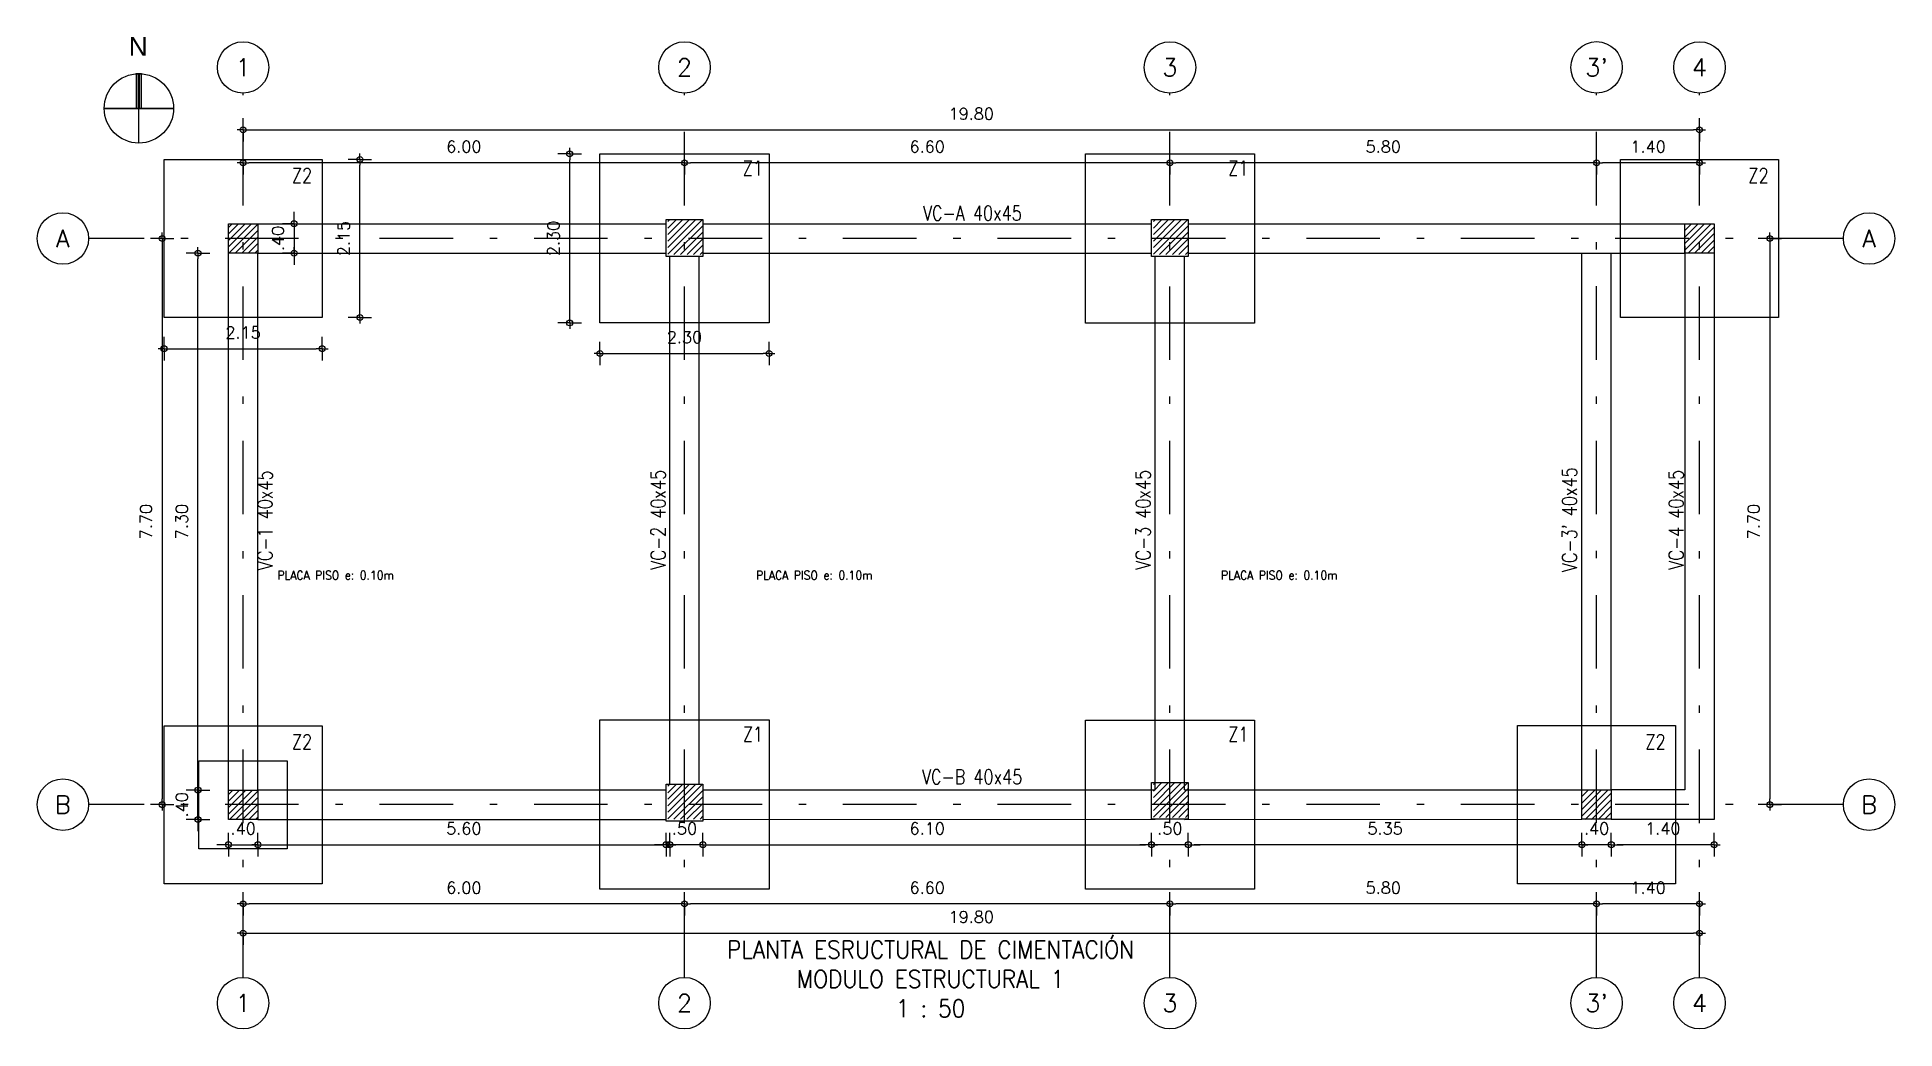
# Model space of a CAD drawing. Header units: feet. Extents: x -398 to 164, y -304 to 319.
# Drawn here: x -13.47 to 11.78, y -94.67 to -81.18 of the extents above; entities that cross this region are included whole.
import ezdxf
from ezdxf.enums import TextEntityAlignment as Align

# ---------------------------------------------------------------- set-up
doc = ezdxf.new("R2010")
doc.units = ezdxf.units.FT
doc.header["$MEASUREMENT"] = 0
doc.linetypes.add('TRAZO_Y_PUNTOX2', pattern=[2, 1, -0.5, 0, -0.5])
doc.layers.get('DEFPOINTS').update_dxf_attribs({"lineweight": 0})
for name, color, linetype in [('A-EJES', 8, 'TRAZO_Y_PUNTOX2'), ('COL-VIS', 1, 'Continuous'), ('DIM', 7, 'Continuous'), ('HATCH-COL', 9, 'Continuous'), ('PROV', 4, 'Continuous'), ('TEXTO', 7, 'Continuous'), ('TX1', 60, 'Continuous'), ('VIGAS', 3, 'Continuous')]:
    doc.layers.add(name, color=color, linetype=linetype)
for name, color, linetype, lineweight in [('A_MURO', 7, 'Continuous', 40), ('A_TEXT', 154, 'Continuous', 0), ('A_TEXT-SIMB', 195, 'Continuous', 20), ('TX', 60, 'Continuous', 0)]:
    doc.layers.add(name, color=color, linetype=linetype, lineweight=lineweight)
doc.styles.add('ARIAL', font='arial.ttf')
doc.styles.add('D100N', font='romans.shx', dxfattribs={"height": 0.16})
doc.styles.add('D200N', font='romans.shx', dxfattribs={"width": 0.9, "height": 0.32})
doc.styles.add('ROMANS', font='romans.shx', dxfattribs={"width": 0.9})
doc.styles.add('SETEYCO', font='ROMANS.shx', dxfattribs={"width": 0.9, "height": 0.24})
doc.dimstyles.new('D100', dxfattribs={"dimtxt": 0.15, "dimasz": 0.08, "dimexe": 0, "dimexo": 0, "dimgap": 0.14, "dimtad": 1, "dimzin": 4, "dimdsep": 46, "dimtxsty": 'D100N', "dimblk1": 'DIMBLK', "dimblk2": 'DIMBLK', "dimsah": 1, "dimcen": 0.09, "dimse1": 1, "dimse2": 1, "dimclrd": 9, "dimclre": 256, "dimclrt": 256, "dimadec": 0, "dimazin": 0, "dimtfac": 6, "dimtix": 1, "dimtmove": 2, "dimatfit": 3, "dimfxl": 1, "dimtvp": 0.466667, "dimtolj": 1, "dimtzin": 4, "dimarcsym": 0})

msp = doc.modelspace()

# ---------------------------------------------------------------- texts
at = {"layer": 'TEXTO', "char_height": 0.12, "attachment_point": 1, "style": 'D200N'}
for insert in [(-8.9252, -88.4438), (-2.4183, -88.4438), (3.9033, -88.4438)]:
    msp.add_mtext('\\pxi-10.692;PLACA PISO e: 0.10m', dxfattribs=dict(at, insert=insert))
at = {"layer": 'TX', "insert": (-1.3272, -93.9957), "char_height": 0.24, "attachment_point": 5, "style": 'SETEYCO'}
msp.add_mtext('PLANTA ESRUCTURAL DE CIMENTACIÓN\\PMODULO ESTRUCTURAL 1\\P1 : 50', dxfattribs=at)
at = {"layer": 'TX1', "style": 'ROMANS', "width": 0.8}
for s, p in [('Z2', (-9.8722, -83.1658)), ('Z1', (-3.7436, -83.0652)), ('Z1', (2.8561, -83.0664)), ('Z2', (9.9279, -83.1658)), ('VC-A 40x45', (-0.7592, -83.6777)), ('Z1', (-3.7423, -90.7652)), ('Z1', (2.8561, -90.7673)), ('Z2', (-9.8722, -90.8699)), ('Z2', (8.5281, -90.8679)), ('VC-B 40x45', (-0.7626, -91.3459))]:
    msp.add_text(s, height=0.2, dxfattribs=at).set_placement(p, align=Align.CENTER)
for s, p in [('VC-1 40x45', (-10.2762, -87.7567)), ('VC-2 40x45', (-4.9314, -87.7484)), ('VC-3 40x45', (1.6612, -87.7484)), ("VC-3' 40x45", (7.4586, -87.7484)), ('VC-4 40x45', (8.9072, -87.7484))]:
    msp.add_text(s, height=0.2, rotation=90, dxfattribs=at).set_placement(p, align=Align.CENTER)

# ---------------------------------------------------------------- blocks, each defined once
blk = doc.blocks.new('DIMBLK')
for q in [(0, 2), (0, -2), (-1, 0), (1, 0)]:
    blk.add_line((0, 0), q)
blk.add_circle((0, 0), 0.5)
blk = doc.blocks.new('*D98')
at = {"layer": 'DEFPOINTS', "color": 0, "transparency": 16777216}
for p in [(-11.189, -83.923), (-11.774, -91.624), (-10.224, -91.624)]:
    blk.add_point(p, dxfattribs=at)
at = {"layer": 'DIM', "color": 9, "lineweight": -2, "transparency": 16777216}
blk.add_line((-11.774, -84.003), (-11.774, -91.544), dxfattribs=at)
at = {"layer": 'DIM', "color": 9, "lineweight": -2, "transparency": 16777216, "xscale": 0.08, "yscale": 0.08, "zscale": 0.08}
for p, rotation in [((-11.774, -83.923), 90), ((-11.774, -91.624), 270)]:
    blk.add_blockref('DIMBLK', p, dxfattribs=dict(at, rotation=rotation))
at = {"layer": 'DIM', "transparency": 16777216, "insert": (-11.994, -87.774), "char_height": 0.16, "attachment_point": 5, "rotation": 90, "style": 'D100N'}
blk.add_mtext('\\A1;7.70', dxfattribs=at)
blk = doc.blocks.new('*D99')
at = {"layer": 'DEFPOINTS', "color": 0, "transparency": 16777216}
for p in [(10.092, -83.923), (9.427, -91.624), (10.082, -91.624)]:
    blk.add_point(p, dxfattribs=at)
at = {"layer": 'DIM', "color": 9, "lineweight": -2, "transparency": 16777216}
blk.add_line((10.082, -84.003), (10.082, -91.544), dxfattribs=at)
at = {"layer": 'DIM', "color": 9, "lineweight": -2, "transparency": 16777216, "xscale": 0.08, "yscale": 0.08, "zscale": 0.08}
for p, rotation in [((10.082, -83.923), 90), ((10.082, -91.624), 270)]:
    blk.add_blockref('DIMBLK', p, dxfattribs=dict(at, rotation=rotation))
at = {"layer": 'DIM', "transparency": 16777216, "insert": (9.862, -87.774), "char_height": 0.16, "attachment_point": 5, "rotation": 90, "style": 'D100N'}
blk.add_mtext('\\A1;7.70', dxfattribs=at)
blk = doc.blocks.new('*D100')
at = {"layer": 'DEFPOINTS', "color": 0, "transparency": 16777216}
for p in [(9.126, -91.624), (7.727, -91.772), (7.727, -92.974)]:
    blk.add_point(p, dxfattribs=at)
at = {"layer": 'DIM', "color": 9, "lineweight": -2, "transparency": 16777216}
blk.add_line((9.046, -92.974), (7.807, -92.974), dxfattribs=at)
at = {"layer": 'DIM', "color": 9, "lineweight": -2, "transparency": 16777216, "xscale": 0.08, "yscale": 0.08, "zscale": 0.08, "rotation": 180}
blk.add_blockref('DIMBLK', (7.727, -92.974), dxfattribs=at)
at = {"layer": 'DIM', "color": 9, "lineweight": -2, "transparency": 16777216, "xscale": 0.08, "yscale": 0.08, "zscale": 0.08}
blk.add_blockref('DIMBLK', (9.126, -92.974), dxfattribs=at)
at = {"layer": 'DIM', "transparency": 16777216, "insert": (8.427, -92.754), "char_height": 0.16, "attachment_point": 5, "style": 'D100N'}
blk.add_mtext('\\A1;1.40', dxfattribs=at)
blk = doc.blocks.new('*D101')
at = {"layer": 'DEFPOINTS', "color": 0, "transparency": 16777216}
for p in [(1.926, -91.773), (7.727, -91.772), (1.926, -92.974)]:
    blk.add_point(p, dxfattribs=at)
at = {"layer": 'DIM', "color": 9, "lineweight": -2, "transparency": 16777216}
blk.add_line((7.647, -92.974), (2.006, -92.974), dxfattribs=at)
at = {"layer": 'DIM', "color": 9, "lineweight": -2, "transparency": 16777216, "xscale": 0.08, "yscale": 0.08, "zscale": 0.08, "rotation": 180}
blk.add_blockref('DIMBLK', (1.926, -92.974), dxfattribs=at)
at = {"layer": 'DIM', "color": 9, "lineweight": -2, "transparency": 16777216, "xscale": 0.08, "yscale": 0.08, "zscale": 0.08}
blk.add_blockref('DIMBLK', (7.727, -92.974), dxfattribs=at)
at = {"layer": 'DIM', "transparency": 16777216, "insert": (4.827, -92.754), "char_height": 0.16, "attachment_point": 5, "style": 'D100N'}
blk.add_mtext('\\A1;5.80', dxfattribs=at)
blk = doc.blocks.new('*D102')
at = {"layer": 'DEFPOINTS', "color": 0, "transparency": 16777216}
for p in [(-4.673, -91.822), (1.926, -91.773), (-4.673, -92.974)]:
    blk.add_point(p, dxfattribs=at)
at = {"layer": 'DIM', "color": 9, "lineweight": -2, "transparency": 16777216}
blk.add_line((1.846, -92.974), (-4.593, -92.974), dxfattribs=at)
at = {"layer": 'DIM', "color": 9, "lineweight": -2, "transparency": 16777216, "xscale": 0.08, "yscale": 0.08, "zscale": 0.08, "rotation": 180}
blk.add_blockref('DIMBLK', (-4.673, -92.974), dxfattribs=at)
at = {"layer": 'DIM', "color": 9, "lineweight": -2, "transparency": 16777216, "xscale": 0.08, "yscale": 0.08, "zscale": 0.08}
blk.add_blockref('DIMBLK', (1.926, -92.974), dxfattribs=at)
at = {"layer": 'DIM', "transparency": 16777216, "insert": (-1.373, -92.754), "char_height": 0.16, "attachment_point": 5, "style": 'D100N'}
blk.add_mtext('\\A1;6.60', dxfattribs=at)
blk = doc.blocks.new('*D103')
at = {"layer": 'DEFPOINTS', "color": 0, "transparency": 16777216}
for p in [(-10.673, -91.822), (-4.673, -91.822), (-10.673, -92.974)]:
    blk.add_point(p, dxfattribs=at)
at = {"layer": 'DIM', "color": 9, "lineweight": -2, "transparency": 16777216}
blk.add_line((-4.753, -92.974), (-10.593, -92.974), dxfattribs=at)
at = {"layer": 'DIM', "color": 9, "lineweight": -2, "transparency": 16777216, "xscale": 0.08, "yscale": 0.08, "zscale": 0.08, "rotation": 180}
blk.add_blockref('DIMBLK', (-10.673, -92.974), dxfattribs=at)
at = {"layer": 'DIM', "color": 9, "lineweight": -2, "transparency": 16777216, "xscale": 0.08, "yscale": 0.08, "zscale": 0.08}
blk.add_blockref('DIMBLK', (-4.673, -92.974), dxfattribs=at)
at = {"layer": 'DIM', "transparency": 16777216, "insert": (-7.673, -92.754), "char_height": 0.16, "attachment_point": 5, "style": 'D100N'}
blk.add_mtext('\\A1;6.00', dxfattribs=at)
blk = doc.blocks.new('*D104')
at = {"layer": 'DEFPOINTS', "color": 0, "transparency": 16777216}
for p in [(9.126, -91.624), (-10.674, -91.822), (9.126, -93.372)]:
    blk.add_point(p, dxfattribs=at)
at = {"layer": 'DIM', "color": 9, "lineweight": -2, "transparency": 16777216}
blk.add_line((-10.594, -93.372), (9.046, -93.372), dxfattribs=at)
at = {"layer": 'DIM', "color": 9, "lineweight": -2, "transparency": 16777216, "xscale": 0.08, "yscale": 0.08, "zscale": 0.08, "rotation": 180}
blk.add_blockref('DIMBLK', (-10.674, -93.372), dxfattribs=at)
at = {"layer": 'DIM', "color": 9, "lineweight": -2, "transparency": 16777216, "xscale": 0.08, "yscale": 0.08, "zscale": 0.08}
blk.add_blockref('DIMBLK', (9.126, -93.372), dxfattribs=at)
at = {"layer": 'DIM', "transparency": 16777216, "insert": (-0.774, -93.152), "char_height": 0.16, "attachment_point": 5, "style": 'D100N'}
blk.add_mtext('\\A1;19.80', dxfattribs=at)
blk = doc.blocks.new('*D105')
at = {"layer": 'DEFPOINTS', "color": 0, "transparency": 16777216}
for p in [(-4.673, -82.894), (-4.673, -83.722), (1.926, -83.774)]:
    blk.add_point(p, dxfattribs=at)
at = {"layer": 'DIM', "color": 9, "lineweight": -2, "transparency": 16777216}
blk.add_line((1.846, -82.894), (-4.593, -82.894), dxfattribs=at)
at = {"layer": 'DIM', "color": 9, "lineweight": -2, "transparency": 16777216, "xscale": 0.08, "yscale": 0.08, "zscale": 0.08, "rotation": 180}
blk.add_blockref('DIMBLK', (-4.673, -82.894), dxfattribs=at)
at = {"layer": 'DIM', "color": 9, "lineweight": -2, "transparency": 16777216, "xscale": 0.08, "yscale": 0.08, "zscale": 0.08}
blk.add_blockref('DIMBLK', (1.926, -82.894), dxfattribs=at)
at = {"layer": 'DIM', "transparency": 16777216, "insert": (-1.373, -82.674), "char_height": 0.16, "attachment_point": 5, "style": 'D100N'}
blk.add_mtext('\\A1;6.60', dxfattribs=at)
blk = doc.blocks.new('*D106')
at = {"layer": 'DEFPOINTS', "color": 0, "transparency": 16777216}
for p in [(9.126, -82.446), (-10.674, -83.622), (9.126, -83.774)]:
    blk.add_point(p, dxfattribs=at)
at = {"layer": 'DIM', "color": 9, "lineweight": -2, "transparency": 16777216}
blk.add_line((-10.594, -82.446), (9.046, -82.446), dxfattribs=at)
at = {"layer": 'DIM', "color": 9, "lineweight": -2, "transparency": 16777216, "xscale": 0.08, "yscale": 0.08, "zscale": 0.08, "rotation": 180}
blk.add_blockref('DIMBLK', (-10.674, -82.446), dxfattribs=at)
at = {"layer": 'DIM', "color": 9, "lineweight": -2, "transparency": 16777216, "xscale": 0.08, "yscale": 0.08, "zscale": 0.08}
blk.add_blockref('DIMBLK', (9.126, -82.446), dxfattribs=at)
at = {"layer": 'DIM', "transparency": 16777216, "insert": (-0.774, -82.226), "char_height": 0.16, "attachment_point": 5, "style": 'D100N'}
blk.add_mtext('\\A1;19.80', dxfattribs=at)
blk = doc.blocks.new('*D107')
at = {"layer": 'DEFPOINTS', "color": 0, "transparency": 16777216}
for p in [(-10.674, -82.894), (-10.674, -83.622), (-4.673, -83.722)]:
    blk.add_point(p, dxfattribs=at)
at = {"layer": 'DIM', "color": 9, "lineweight": -2, "transparency": 16777216}
blk.add_line((-4.753, -82.894), (-10.594, -82.894), dxfattribs=at)
at = {"layer": 'DIM', "color": 9, "lineweight": -2, "transparency": 16777216, "xscale": 0.08, "yscale": 0.08, "zscale": 0.08, "rotation": 180}
blk.add_blockref('DIMBLK', (-10.674, -82.894), dxfattribs=at)
at = {"layer": 'DIM', "color": 9, "lineweight": -2, "transparency": 16777216, "xscale": 0.08, "yscale": 0.08, "zscale": 0.08}
blk.add_blockref('DIMBLK', (-4.673, -82.894), dxfattribs=at)
at = {"layer": 'DIM', "transparency": 16777216, "insert": (-7.673, -82.674), "char_height": 0.16, "attachment_point": 5, "style": 'D100N'}
blk.add_mtext('\\A1;6.00', dxfattribs=at)
blk = doc.blocks.new('Norte CDI')
at = {"layer": 'PROV'}
h = blk.add_hatch(color=256, dxfattribs=at)
h.dxf.hatch_style = 1
edge = h.paths.add_edge_path()
edge.add_arc((0, 0), 0.674, 85.7451, 94.2549)
edge.add_line((-0.05, 0.672), (-0.05, 0))
edge.add_line((-0.05, 0), (0.05, 0))
edge.add_line((0.05, 0), (0.05, 0.672))
for p, q in [((0.674, 0), (-0.674, 0)), ((0, -0.674), (0, 0))]:
    blk.add_line(p, q, dxfattribs=at)
blk.add_lwpolyline([(0.05, 0.672, 0.037148), (-0.05, 0.672), (-0.05, 0), (0.05, 0)], format="xyb", close=True, dxfattribs=at)
blk.add_circle((0, 0), 0.674, dxfattribs=at)
blk = doc.blocks.new('NORTE')
at = {"layer": 'A_MURO'}
blk.add_line((0.65, 0), (1.3, 0), dxfattribs=at)
at = {"layer": 'A_TEXT-SIMB'}
for p, q in [((0.65, 0.65), (0.65, -0.65)), ((0, 0), (0.65, 0))]:
    blk.add_line(p, q, dxfattribs=at)
blk.add_circle((0.65, 0), 0.65, dxfattribs=at)
at = {"layer": 'A_TEXT', "style": 'ARIAL'}
blk.add_attdef('N', text='', height=0.35, dxfattribs=at).set_placement((1.53, -0.165), align=Align.CENTER)
blk = doc.blocks.new('EJE-90', base_point=(0, -0.23))
blk.add_circle((0, 0.12), 0.35)
at = {"style": 'SETEYCO'}
blk.add_attdef('ID-EJEJE', text='', height=0.24, dxfattribs=at).set_placement((0, 0), align=Align.CENTER)
blk = doc.blocks.new('*D223')
at = {"layer": 'DEFPOINTS', "color": 0, "transparency": 16777216}
for p in [(-10.824, -83.722), (-10.874, -84.122), (-9.98, -84.122)]:
    blk.add_point(p, dxfattribs=at)
at = {"layer": 'DIM', "color": 9, "lineweight": -2, "transparency": 16777216}
for p, q in [((-9.98, -83.642), (-9.98, -83.562)), ((-9.98, -83.722), (-9.98, -84.122)), ((-9.98, -84.202), (-9.98, -84.282))]:
    blk.add_line(p, q, dxfattribs=at)
at = {"layer": 'DIM', "color": 9, "lineweight": -2, "transparency": 16777216, "xscale": 0.08, "yscale": 0.08, "zscale": 0.08}
for p, rotation in [((-9.98, -83.722), 270), ((-9.98, -84.122), 90)]:
    blk.add_blockref('DIMBLK', p, dxfattribs=dict(at, rotation=rotation))
at = {"layer": 'DIM', "transparency": 16777216, "insert": (-10.2, -83.922), "char_height": 0.16, "attachment_point": 5, "rotation": 90, "style": 'D100N'}
blk.add_mtext('\\A1;.40', dxfattribs=at)
blk = doc.blocks.new('*D251')
at = {"layer": 'DEFPOINTS', "color": 0, "transparency": 16777216}
for p in [(-11.287, -84.122), (-10.874, -84.122), (-10.873, -91.426)]:
    blk.add_point(p, dxfattribs=at)
at = {"layer": 'DIM', "color": 9, "lineweight": -2, "transparency": 16777216}
blk.add_line((-11.287, -91.346), (-11.287, -84.202), dxfattribs=at)
at = {"layer": 'DIM', "color": 9, "lineweight": -2, "transparency": 16777216, "xscale": 0.08, "yscale": 0.08, "zscale": 0.08}
for p, rotation in [((-11.287, -84.122), 90), ((-11.287, -91.426), 270)]:
    blk.add_blockref('DIMBLK', p, dxfattribs=dict(at, rotation=rotation))
at = {"layer": 'DIM', "transparency": 16777216, "insert": (-11.507, -87.774), "char_height": 0.16, "attachment_point": 5, "rotation": 90, "style": 'D100N'}
blk.add_mtext('\\A1;7.30', dxfattribs=at)
blk = doc.blocks.new('*D252')
at = {"layer": 'DEFPOINTS', "color": 0, "transparency": 16777216}
for p in [(-11.287, -91.426), (-10.873, -91.426), (-10.873, -91.826)]:
    blk.add_point(p, dxfattribs=at)
at = {"layer": 'DIM', "color": 9, "lineweight": -2, "transparency": 16777216}
for p, q in [((-11.287, -91.346), (-11.287, -91.266)), ((-11.287, -91.826), (-11.287, -91.426)), ((-11.287, -91.906), (-11.287, -91.986))]:
    blk.add_line(p, q, dxfattribs=at)
at = {"layer": 'DIM', "color": 9, "lineweight": -2, "transparency": 16777216, "xscale": 0.08, "yscale": 0.08, "zscale": 0.08}
for p, rotation in [((-11.287, -91.426), 270), ((-11.287, -91.826), 90)]:
    blk.add_blockref('DIMBLK', p, dxfattribs=dict(at, rotation=rotation))
at = {"layer": 'DIM', "transparency": 16777216, "insert": (-11.507, -91.626), "char_height": 0.16, "attachment_point": 5, "rotation": 90, "style": 'D100N'}
blk.add_mtext('\\A1;.40', dxfattribs=at)
blk = doc.blocks.new('*D253')
at = {"layer": 'DEFPOINTS', "color": 0, "transparency": 16777216}
for p in [(-10.873, -91.826), (-10.473, -91.826), (-10.473, -92.169)]:
    blk.add_point(p, dxfattribs=at)
at = {"layer": 'DIM', "color": 9, "lineweight": -2, "transparency": 16777216}
for p, q in [((-10.953, -92.169), (-11.033, -92.169)), ((-10.873, -92.169), (-10.473, -92.169)), ((-10.393, -92.169), (-10.313, -92.169))]:
    blk.add_line(p, q, dxfattribs=at)
at = {"layer": 'DIM', "color": 9, "lineweight": -2, "transparency": 16777216, "xscale": 0.08, "yscale": 0.08, "zscale": 0.08}
blk.add_blockref('DIMBLK', (-10.873, -92.169), dxfattribs=at)
at = {"layer": 'DIM', "color": 9, "lineweight": -2, "transparency": 16777216, "xscale": 0.08, "yscale": 0.08, "zscale": 0.08, "rotation": 180}
blk.add_blockref('DIMBLK', (-10.473, -92.169), dxfattribs=at)
at = {"layer": 'DIM', "transparency": 16777216, "insert": (-10.673, -91.949), "char_height": 0.16, "attachment_point": 5, "style": 'D100N'}
blk.add_mtext('\\A1;.40', dxfattribs=at)
blk = doc.blocks.new('*D255')
at = {"layer": 'DEFPOINTS', "color": 0, "transparency": 16777216}
for p in [(-4.923, -91.825), (-4.423, -91.824), (-4.923, -92.169)]:
    blk.add_point(p, dxfattribs=at)
at = {"layer": 'DIM', "color": 9, "lineweight": -2, "transparency": 16777216}
for p, q in [((-5.003, -92.169), (-5.083, -92.169)), ((-4.423, -92.169), (-4.923, -92.169)), ((-4.343, -92.169), (-4.263, -92.169))]:
    blk.add_line(p, q, dxfattribs=at)
at = {"layer": 'DIM', "color": 9, "lineweight": -2, "transparency": 16777216, "xscale": 0.08, "yscale": 0.08, "zscale": 0.08}
blk.add_blockref('DIMBLK', (-4.923, -92.169), dxfattribs=at)
at = {"layer": 'DIM', "color": 9, "lineweight": -2, "transparency": 16777216, "xscale": 0.08, "yscale": 0.08, "zscale": 0.08, "rotation": 180}
blk.add_blockref('DIMBLK', (-4.423, -92.169), dxfattribs=at)
at = {"layer": 'DIM', "transparency": 16777216, "insert": (-4.673, -91.949), "char_height": 0.16, "attachment_point": 5, "style": 'D100N'}
blk.add_mtext('\\A1;.50', dxfattribs=at)
blk = doc.blocks.new('*D256')
at = {"layer": 'DEFPOINTS', "color": 0, "transparency": 16777216}
for p in [(-4.423, -91.847), (1.676, -91.823), (1.676, -92.169)]:
    blk.add_point(p, dxfattribs=at)
at = {"layer": 'DIM', "color": 9, "lineweight": -2, "transparency": 16777216}
blk.add_line((-4.343, -92.169), (1.596, -92.169), dxfattribs=at)
at = {"layer": 'DIM', "color": 9, "lineweight": -2, "transparency": 16777216, "xscale": 0.08, "yscale": 0.08, "zscale": 0.08, "rotation": 180}
blk.add_blockref('DIMBLK', (-4.423, -92.169), dxfattribs=at)
at = {"layer": 'DIM', "color": 9, "lineweight": -2, "transparency": 16777216, "xscale": 0.08, "yscale": 0.08, "zscale": 0.08}
blk.add_blockref('DIMBLK', (1.676, -92.169), dxfattribs=at)
at = {"layer": 'DIM', "transparency": 16777216, "insert": (-1.373, -91.949), "char_height": 0.16, "attachment_point": 5, "style": 'D100N'}
blk.add_mtext('\\A1;6.10', dxfattribs=at)
blk = doc.blocks.new('*D257')
at = {"layer": 'DEFPOINTS', "color": 0, "transparency": 16777216}
for p in [(1.676, -91.824), (2.176, -91.823), (1.676, -92.169)]:
    blk.add_point(p, dxfattribs=at)
at = {"layer": 'DIM', "color": 9, "lineweight": -2, "transparency": 16777216}
for p, q in [((1.596, -92.169), (1.516, -92.169)), ((2.176, -92.169), (1.676, -92.169)), ((2.256, -92.169), (2.336, -92.169))]:
    blk.add_line(p, q, dxfattribs=at)
at = {"layer": 'DIM', "color": 9, "lineweight": -2, "transparency": 16777216, "xscale": 0.08, "yscale": 0.08, "zscale": 0.08}
blk.add_blockref('DIMBLK', (1.676, -92.169), dxfattribs=at)
at = {"layer": 'DIM', "color": 9, "lineweight": -2, "transparency": 16777216, "xscale": 0.08, "yscale": 0.08, "zscale": 0.08, "rotation": 180}
blk.add_blockref('DIMBLK', (2.176, -92.169), dxfattribs=at)
at = {"layer": 'DIM', "transparency": 16777216, "insert": (1.926, -91.949), "char_height": 0.16, "attachment_point": 5, "style": 'D100N'}
blk.add_mtext('\\A1;.50', dxfattribs=at)
blk = doc.blocks.new('*D258')
at = {"layer": 'DEFPOINTS', "color": 0, "transparency": 16777216}
for p in [(2.176, -91.823), (7.527, -91.823), (2.176, -92.169)]:
    blk.add_point(p, dxfattribs=at)
at = {"layer": 'DIM', "color": 9, "lineweight": -2, "transparency": 16777216}
blk.add_line((7.447, -92.169), (2.256, -92.169), dxfattribs=at)
at = {"layer": 'DIM', "color": 9, "lineweight": -2, "transparency": 16777216, "xscale": 0.08, "yscale": 0.08, "zscale": 0.08, "rotation": 180}
blk.add_blockref('DIMBLK', (2.176, -92.169), dxfattribs=at)
at = {"layer": 'DIM', "color": 9, "lineweight": -2, "transparency": 16777216, "xscale": 0.08, "yscale": 0.08, "zscale": 0.08}
blk.add_blockref('DIMBLK', (7.527, -92.169), dxfattribs=at)
at = {"layer": 'DIM', "transparency": 16777216, "insert": (4.852, -91.949), "char_height": 0.16, "attachment_point": 5, "style": 'D100N'}
blk.add_mtext('\\A1;5.35', dxfattribs=at)
blk = doc.blocks.new('*D259')
at = {"layer": 'DEFPOINTS', "color": 0, "transparency": 16777216}
for p in [(7.527, -91.823), (7.927, -91.822), (7.527, -92.169)]:
    blk.add_point(p, dxfattribs=at)
at = {"layer": 'DIM', "color": 9, "lineweight": -2, "transparency": 16777216}
for p, q in [((7.447, -92.169), (7.367, -92.169)), ((7.927, -92.169), (7.527, -92.169)), ((8.007, -92.169), (8.087, -92.169))]:
    blk.add_line(p, q, dxfattribs=at)
at = {"layer": 'DIM', "color": 9, "lineweight": -2, "transparency": 16777216, "xscale": 0.08, "yscale": 0.08, "zscale": 0.08}
blk.add_blockref('DIMBLK', (7.527, -92.169), dxfattribs=at)
at = {"layer": 'DIM', "color": 9, "lineweight": -2, "transparency": 16777216, "xscale": 0.08, "yscale": 0.08, "zscale": 0.08, "rotation": 180}
blk.add_blockref('DIMBLK', (7.927, -92.169), dxfattribs=at)
at = {"layer": 'DIM', "transparency": 16777216, "insert": (7.727, -91.949), "char_height": 0.16, "attachment_point": 5, "style": 'D100N'}
blk.add_mtext('\\A1;.40', dxfattribs=at)
blk = doc.blocks.new('*D260')
at = {"layer": 'DEFPOINTS', "color": 0, "transparency": 16777216}
for p in [(7.927, -91.824), (9.326, -91.824), (7.927, -92.169)]:
    blk.add_point(p, dxfattribs=at)
at = {"layer": 'DIM', "color": 9, "lineweight": -2, "transparency": 16777216}
blk.add_line((9.246, -92.169), (8.007, -92.169), dxfattribs=at)
at = {"layer": 'DIM', "color": 9, "lineweight": -2, "transparency": 16777216, "xscale": 0.08, "yscale": 0.08, "zscale": 0.08, "rotation": 180}
blk.add_blockref('DIMBLK', (7.927, -92.169), dxfattribs=at)
at = {"layer": 'DIM', "color": 9, "lineweight": -2, "transparency": 16777216, "xscale": 0.08, "yscale": 0.08, "zscale": 0.08}
blk.add_blockref('DIMBLK', (9.326, -92.169), dxfattribs=at)
at = {"layer": 'DIM', "transparency": 16777216, "insert": (8.627, -91.949), "char_height": 0.16, "attachment_point": 5, "style": 'D100N'}
blk.add_mtext('\\A1;1.40', dxfattribs=at)
blk = doc.blocks.new('*D261')
at = {"layer": 'DEFPOINTS', "color": 0, "transparency": 16777216}
for p in [(1.926, -82.894), (1.926, -83.723), (7.727, -83.723)]:
    blk.add_point(p, dxfattribs=at)
at = {"layer": 'DIM', "color": 9, "lineweight": -2, "transparency": 16777216}
blk.add_line((7.647, -82.894), (2.006, -82.894), dxfattribs=at)
at = {"layer": 'DIM', "color": 9, "lineweight": -2, "transparency": 16777216, "xscale": 0.08, "yscale": 0.08, "zscale": 0.08, "rotation": 180}
blk.add_blockref('DIMBLK', (1.926, -82.894), dxfattribs=at)
at = {"layer": 'DIM', "color": 9, "lineweight": -2, "transparency": 16777216, "xscale": 0.08, "yscale": 0.08, "zscale": 0.08}
blk.add_blockref('DIMBLK', (7.727, -82.894), dxfattribs=at)
at = {"layer": 'DIM', "transparency": 16777216, "insert": (4.827, -82.674), "char_height": 0.16, "attachment_point": 5, "style": 'D100N'}
blk.add_mtext('\\A1;5.80', dxfattribs=at)
blk = doc.blocks.new('*D262')
at = {"layer": 'DEFPOINTS', "color": 0, "transparency": 16777216}
for p in [(7.727, -82.894), (7.727, -83.723), (9.126, -83.723)]:
    blk.add_point(p, dxfattribs=at)
at = {"layer": 'DIM', "color": 9, "lineweight": -2, "transparency": 16777216}
blk.add_line((9.046, -82.894), (7.807, -82.894), dxfattribs=at)
at = {"layer": 'DIM', "color": 9, "lineweight": -2, "transparency": 16777216, "xscale": 0.08, "yscale": 0.08, "zscale": 0.08, "rotation": 180}
blk.add_blockref('DIMBLK', (7.727, -82.894), dxfattribs=at)
at = {"layer": 'DIM', "color": 9, "lineweight": -2, "transparency": 16777216, "xscale": 0.08, "yscale": 0.08, "zscale": 0.08}
blk.add_blockref('DIMBLK', (9.126, -82.894), dxfattribs=at)
at = {"layer": 'DIM', "transparency": 16777216, "insert": (8.427, -82.674), "char_height": 0.16, "attachment_point": 5, "style": 'D100N'}
blk.add_mtext('\\A1;1.40', dxfattribs=at)
blk = doc.blocks.new('*D339')
at = {"layer": 'DEFPOINTS', "color": 0, "transparency": 16777216}
for p in [(-5.823, -85.072), (-3.523, -85.072), (-3.523, -85.487)]:
    blk.add_point(p, dxfattribs=at)
at = {"layer": 'DIM', "color": 9, "lineweight": -2, "transparency": 16777216}
blk.add_line((-5.743, -85.487), (-3.603, -85.487), dxfattribs=at)
at = {"layer": 'DIM', "color": 9, "lineweight": -2, "transparency": 16777216, "xscale": 0.08, "yscale": 0.08, "zscale": 0.08, "rotation": 180}
blk.add_blockref('DIMBLK', (-5.823, -85.487), dxfattribs=at)
at = {"layer": 'DIM', "color": 9, "lineweight": -2, "transparency": 16777216, "xscale": 0.08, "yscale": 0.08, "zscale": 0.08}
blk.add_blockref('DIMBLK', (-3.523, -85.487), dxfattribs=at)
at = {"layer": 'DIM', "transparency": 16777216, "insert": (-4.673, -85.267), "char_height": 0.16, "attachment_point": 5, "style": 'D100N'}
blk.add_mtext('\\A1;2.30', dxfattribs=at)
blk = doc.blocks.new('*D340')
at = {"layer": 'DEFPOINTS', "color": 0, "transparency": 16777216}
for p in [(-6.234, -82.772), (-5.823, -82.772), (-5.823, -85.072)]:
    blk.add_point(p, dxfattribs=at)
at = {"layer": 'DIM', "color": 9, "lineweight": -2, "transparency": 16777216}
blk.add_line((-6.234, -84.992), (-6.234, -82.852), dxfattribs=at)
at = {"layer": 'DIM', "color": 9, "lineweight": -2, "transparency": 16777216, "xscale": 0.08, "yscale": 0.08, "zscale": 0.08}
for p, rotation in [((-6.234, -82.772), 90), ((-6.234, -85.072), 270)]:
    blk.add_blockref('DIMBLK', p, dxfattribs=dict(at, rotation=rotation))
at = {"layer": 'DIM', "transparency": 16777216, "insert": (-6.454, -83.922), "char_height": 0.16, "attachment_point": 5, "rotation": 90, "style": 'D100N'}
blk.add_mtext('\\A1;2.30', dxfattribs=at)
blk = doc.blocks.new('*D341')
at = {"layer": 'DEFPOINTS', "color": 0, "transparency": 16777216}
for p in [(-11.749, -84.998), (-9.599, -84.998), (-9.599, -85.422)]:
    blk.add_point(p, dxfattribs=at)
at = {"layer": 'DIM', "color": 9, "lineweight": -2, "transparency": 16777216}
blk.add_line((-11.669, -85.422), (-9.679, -85.422), dxfattribs=at)
at = {"layer": 'DIM', "color": 9, "lineweight": -2, "transparency": 16777216, "xscale": 0.08, "yscale": 0.08, "zscale": 0.08, "rotation": 180}
blk.add_blockref('DIMBLK', (-11.749, -85.422), dxfattribs=at)
at = {"layer": 'DIM', "color": 9, "lineweight": -2, "transparency": 16777216, "xscale": 0.08, "yscale": 0.08, "zscale": 0.08}
blk.add_blockref('DIMBLK', (-9.599, -85.422), dxfattribs=at)
at = {"layer": 'DIM', "transparency": 16777216, "insert": (-10.674, -85.202), "char_height": 0.16, "attachment_point": 5, "style": 'D100N'}
blk.add_mtext('\\A1;2.15', dxfattribs=at)
blk = doc.blocks.new('*D342')
at = {"layer": 'DEFPOINTS', "color": 0, "transparency": 16777216}
for p in [(-9.599, -82.848), (-9.086, -82.848), (-9.599, -84.998)]:
    blk.add_point(p, dxfattribs=at)
at = {"layer": 'DIM', "color": 9, "lineweight": -2, "transparency": 16777216}
blk.add_line((-9.086, -84.918), (-9.086, -82.928), dxfattribs=at)
at = {"layer": 'DIM', "color": 9, "lineweight": -2, "transparency": 16777216, "xscale": 0.08, "yscale": 0.08, "zscale": 0.08}
for p, rotation in [((-9.086, -82.848), 90), ((-9.086, -84.998), 270)]:
    blk.add_blockref('DIMBLK', p, dxfattribs=dict(at, rotation=rotation))
at = {"layer": 'DIM', "transparency": 16777216, "insert": (-9.306, -83.923), "char_height": 0.16, "attachment_point": 5, "rotation": 90, "style": 'D100N'}
blk.add_mtext('\\A1;2.15', dxfattribs=at)
blk = doc.blocks.new('*D254')
at = {"layer": 'DEFPOINTS', "color": 0, "transparency": 16777216}
for p in [(-4.873, 0), (-10.473, -91.826), (-4.873, -92.169)]:
    blk.add_point(p, dxfattribs=at)
at = {"layer": 'DIM', "color": 9, "lineweight": -2, "transparency": 16777216}
blk.add_line((-10.393, -92.169), (-4.953, -92.169), dxfattribs=at)
at = {"layer": 'DIM', "color": 9, "lineweight": -2, "transparency": 16777216, "xscale": 0.08, "yscale": 0.08, "zscale": 0.08, "rotation": 180}
blk.add_blockref('DIMBLK', (-10.473, -92.169), dxfattribs=at)
at = {"layer": 'DIM', "color": 9, "lineweight": -2, "transparency": 16777216, "xscale": 0.08, "yscale": 0.08, "zscale": 0.08}
blk.add_blockref('DIMBLK', (-4.873, -92.169), dxfattribs=at)
at = {"layer": 'DIM', "transparency": 16777216, "insert": (-7.673, -91.949), "char_height": 0.16, "attachment_point": 5, "style": 'D100N'}
blk.add_mtext('\\A1;5.60', dxfattribs=at)

# ---------------------------------------------------------------- dimensions: what is measured, and where the dimension line sits
at = {"layer": 'DIM'}
for base, p1, p2, picture, middle in [((-4.8733, -92.1685), (-10.4733, -91.8261), (-4.8733, 0), '*D254', (-7.6733, -91.9485)), ((1.9264, -82.8944), (7.7267, -83.7233), (1.9264, -83.7233), '*D261', (4.8265, -82.6744)), ((7.7267, -82.8944), (9.1264, -83.7233), (7.7267, -83.7233), '*D262', (8.4265, -82.6744)), ((-9.5987, -85.4217), (-11.7487, -84.9977), (-9.5987, -84.9977), '*D341', (-10.6737, -85.2017)), ((-3.5233, -85.4873), (-5.8233, -85.0721), (-3.5233, -85.0721), '*D339', (-4.6733, -85.2673)), ((-10.4733, -92.1685), (-10.8733, -91.8261), (-10.4733, -91.8261), '*D253', (-10.6733, -91.9485)), ((-4.9233, -92.1685), (-4.4233, -91.8241), (-4.9233, -91.8252), '*D255', (-4.6733, -91.9485)), ((1.6764, -92.1685), (-4.4233, -91.8471), (1.6764, -91.8231), '*D256', (-1.3735, -91.9485)), ((1.6764, -92.1685), (2.1764, -91.8231), (1.6764, -91.8241), '*D257', (1.9264, -91.9485)), ((2.1764, -92.1685), (7.5267, -91.8233), (2.1764, -91.8231), '*D258', (4.8515, -91.9485)), ((7.5267, -92.1685), (7.9267, -91.8223), (7.5267, -91.8233), '*D259', (7.7267, -91.9485)), ((7.9267, -92.1685), (9.3264, -91.8241), (7.9267, -91.8241), '*D260', (8.6265, -91.9485))]:
    dim = msp.add_linear_dim(base=base, p1=p1, p2=p2, dimstyle='D100', override={"dimfxl": 0}, dxfattribs=at)
    dim.commit()
    dim.dimension.update_dxf_attribs({"geometry": picture, "text_midpoint": middle})
for base, p1, p2, picture, middle in [((9.1264, -82.4464), (-10.6737, -83.6221), (9.1264, -83.7741), '*D106', (-0.7736, -82.2264)), ((-10.6737, -82.8944), (-4.6733, -83.7221), (-10.6737, -83.6221), '*D107', (-7.6735, -82.6744)), ((-4.6733, -82.8944), (1.9264, -83.7741), (-4.6733, -83.7221), '*D105', (-1.3735, -82.6744)), ((9.1264, -93.372), (-10.6737, -91.8222), (9.1264, -91.6241), '*D104', (-0.7736, -93.152)), ((7.7267, -92.9741), (9.1264, -91.6241), (7.7267, -91.7721), '*D100', (8.4265, -92.7541)), ((-10.6733, -92.9741), (-4.6733, -91.8221), (-10.6733, -91.8222), '*D103', (-7.6733, -92.7541)), ((-4.6733, -92.9741), (1.9264, -91.7729), (-4.6733, -91.8221), '*D102', (-1.3735, -92.7541)), ((1.9264, -92.9741), (7.7267, -91.7721), (1.9264, -91.7729), '*D101', (4.8265, -92.7541))]:
    dim = msp.add_linear_dim(base=base, p1=p1, p2=p2, dimstyle='D100', dxfattribs=at)
    dim.commit()
    dim.dimension.update_dxf_attribs({"geometry": picture, "text_midpoint": middle})
for base, p1, p2, picture, middle in [((-9.0862, -82.8477), (-9.5987, -84.9977), (-9.5987, -82.8477), '*D342', (-9.3062, -83.9227)), ((-6.2338, -82.7721), (-5.8233, -85.0721), (-5.8233, -82.7721), '*D340', (-6.4538, -83.9221)), ((-11.2873, -84.1221), (-10.8733, -91.4261), (-10.8737, -84.1221), '*D251', (-11.5073, -87.7741)), ((-11.2873, -91.4261), (-10.8733, -91.8261), (-10.8733, -91.4261), '*D252', (-11.5073, -91.6261))]:
    dim = msp.add_linear_dim(base=base, p1=p1, p2=p2, angle=90, dimstyle='D100', override={"dimfxl": 0}, dxfattribs=at)
    dim.commit()
    dim.dimension.update_dxf_attribs({"geometry": picture, "text_midpoint": middle})
for base, p1, p2, picture, middle in [((-9.9795, -84.1221), (-10.8237, -83.7221), (-10.8737, -84.1221), '*D223', (-10.1995, -83.9221)), ((-11.7737, -91.6241), (-11.1891, -83.9233), (-10.2236, -91.6241), '*D98', (-11.9937, -87.7737)), ((10.0816, -91.6241), (10.0915, -83.9233), (9.4267, -91.6241), '*D99', (9.8616, -87.7737))]:
    dim = msp.add_linear_dim(base=base, p1=p1, p2=p2, angle=90, dimstyle='D100', dxfattribs=at)
    dim.commit()
    dim.dimension.update_dxf_attribs({"geometry": picture, "text_midpoint": middle})

# ---------------------------------------------------------------- hatches: boundary and pattern name
at = {"layer": 'HATCH-COL'}
h = msp.add_hatch(dxfattribs=at)
h.set_pattern_fill('ANSI31', color=256, scale=0.5)
h.set_pattern_definition([(45, (64.377604, 0.05207), (-0.044194174, 0.044194174), [])])
h.paths.add_polyline_path([(-10.8737, -84.1221), (-10.8737, -83.7221), (-10.4737, -83.7221), (-10.4737, -84.1221)])
h = msp.add_hatch(dxfattribs=at)
h.set_pattern_fill('ANSI31', color=256, scale=0.5)
h.set_pattern_definition([(45, (70.35295, 7.73251), (-0.044194174, 0.044194174), [])])
h.paths.add_polyline_path([(-4.8983, -84.1416), (-4.8983, -83.6666), (-4.4233, -83.6666), (-4.4233, -84.1416)])
h = msp.add_hatch(dxfattribs=at)
h.set_pattern_fill('ANSI31', color=256, scale=0.5)
h.set_pattern_definition([(45, (76.952654, 7.73251), (-0.044194174, 0.044194174), [])])
h.paths.add_polyline_path([(1.7014, -84.1416), (1.7014, -83.6666), (2.1764, -83.6666), (2.1764, -84.1416)])
h = msp.add_hatch(dxfattribs=at)
h.set_pattern_fill('ANSI31', color=256, scale=0.5)
h.set_pattern_definition([(45, (87.517185, 0.87475), (-0.044194174, 0.044194174), [])])
h.paths.add_polyline_path([(8.9264, -84.1233), (8.9264, -83.7233), (9.3264, -83.7233), (9.3264, -84.1233)])
h = msp.add_hatch(dxfattribs=at)
h.set_pattern_fill('ANSI31', color=256, scale=0.5)
h.set_pattern_definition([(45, (70.35295, 0.05207), (-0.044194174, 0.044194174), [])])
h.paths.add_polyline_path([(-4.8983, -91.8221), (-4.8983, -91.3471), (-4.4233, -91.3471), (-4.4233, -91.8221)])
h = msp.add_hatch(dxfattribs=at)
h.set_pattern_fill('ANSI31', color=256, scale=0.5)
h.set_pattern_definition([(45, (76.952654, 0.075987), (-0.044194174, 0.044194174), [])])
h.paths.add_polyline_path([(1.7014, -91.7981), (1.7014, -91.3231), (2.1764, -91.3231), (2.1764, -91.7981)])
h = msp.add_hatch(dxfattribs=at)
h.set_pattern_fill('ANSI31', color=256, scale=0.5)
h.set_pattern_definition([(45, (69.877936, 0.047994), (-0.044194174, 0.044194174), [])])
h.paths.add_polyline_path([(-10.8733, -91.8261), (-10.8733, -91.4261), (-10.4733, -91.4261), (-10.4733, -91.8261)])
h = msp.add_hatch(dxfattribs=at)
h.set_pattern_fill('ANSI31', color=256, scale=0.5)
h.set_pattern_definition([(45, (69.12795, 0.05), (-0.044194174, 0.044194174), [])])
h.paths.add_polyline_path([(7.5267, -91.8241), (7.5267, -91.4241), (7.9267, -91.4241), (7.9267, -91.8241)])

# ---------------------------------------------------------------- linework, layer by layer
at = {"layer": 'A-EJES'}
for points in [[(-10.6737, -93.9741), (-10.6737, -81.9464)], [(-4.6733, -93.9741), (-4.6733, -81.9464)], [(1.9264, -93.9741), (1.9264, -81.9464)], [(7.7267, -93.9733), (7.7267, -81.9456)], [(9.1264, -93.9741), (9.1264, -81.9464)], [(11.0816, -83.9233), (-12.7737, -83.9233)], [(11.0816, -91.6241), (-12.7737, -91.6241)]]:
    msp.add_lwpolyline(points, dxfattribs=at)
at = {"layer": 'COL-VIS'}
for points in [[(-10.8737, -84.1221), (-10.8737, -83.7221), (-10.4737, -83.7221), (-10.4737, -84.1221)], [(-4.9233, -83.6666), (-4.4233, -83.6666), (-4.4233, -84.1666), (-4.9233, -84.1666)], [(1.6764, -83.6666), (2.1764, -83.6666), (2.1764, -84.1666), (1.6764, -84.1666)], [(8.9264, -84.1233), (8.9264, -83.7233), (9.3264, -83.7233), (9.3264, -84.1233)], [(-4.9233, -91.3471), (-4.4233, -91.3471), (-4.4233, -91.8471), (-4.9233, -91.8471)], [(1.6764, -91.3231), (2.1764, -91.3231), (2.1764, -91.8231), (1.6764, -91.8231)], [(7.5267, -91.8223), (7.5267, -91.4223), (7.9267, -91.4223), (7.9267, -91.8223)], [(-10.8733, -91.8261), (-10.8733, -91.4261), (-10.4733, -91.4261), (-10.4733, -91.8261)]]:
    msp.add_lwpolyline(points, close=True, dxfattribs=at)
at = {"layer": 'DIM'}
for points in [[(-5.8233, -82.7721), (-3.5233, -82.7721), (-3.5233, -85.0721), (-5.8233, -85.0721)], [(0.7764, -82.7733), (3.0764, -82.7733), (3.0764, -85.0733), (0.7764, -85.0733)], [(-11.7487, -82.8477), (-9.5987, -82.8477), (-9.5987, -84.9977), (-11.7487, -84.9977)], [(8.0514, -82.8477), (10.2014, -82.8477), (10.2014, -84.9977), (8.0514, -84.9977)], [(-11.7487, -90.5517), (-9.5987, -90.5517), (-9.5987, -92.7017), (-11.7487, -92.7017)], [(-5.8221, -90.4721), (-3.5221, -90.4721), (-3.5221, -92.7721), (-5.8221, -92.7721)], [(0.7764, -90.4741), (3.0764, -90.4741), (3.0764, -92.7741), (0.7764, -92.7741)], [(6.6517, -90.5497), (8.8017, -90.5497), (8.8017, -92.6997), (6.6517, -92.6997)], [(-11.2737, -91.0261), (-10.0737, -91.0261), (-10.0737, -92.2261), (-11.2737, -92.2261)]]:
    msp.add_lwpolyline(points, close=True, dxfattribs=at)
at = {"layer": 'VIGAS'}
for p, q in [((8.9264, -84.0253), (8.9264, -91.4211)), ((8.9264, -91.4211), (7.9267, -91.4223))]:
    msp.add_line(p, q, dxfattribs=at)
for points in [[(-10.4737, -83.7221), (-4.9233, -83.7221)], [(-4.4233, -83.7221), (1.6764, -83.7233)], [(2.1764, -83.7233), (8.9264, -83.7233)], [(-10.8733, -91.4582), (-10.8737, -84.1221)], [(-10.4733, -91.4261), (-10.4737, -84.1221)], [(-10.4737, -84.1221), (-4.9233, -84.1221)], [(-4.8733, -91.3471), (-4.8733, -84.1666)], [(-4.4733, -91.3471), (-4.4733, -84.1666)], [(-4.4233, -84.1221), (1.6764, -84.1221)], [(1.7264, -91.4241), (1.7264, -84.1666)], [(2.1264, -91.4231), (2.1264, -84.1666)], [(2.1764, -84.1233), (8.9264, -84.1233)], [(7.5267, -91.4241), (7.5267, -84.1233)], [(9.3264, -84.1233), (9.3264, -91.8241), (7.9267, -91.8241)], [(7.9267, -91.4241), (7.9267, -84.1233)], [(-10.4733, -91.4229), (-4.9233, -91.4221)], [(-4.4233, -91.4241), (1.7266, -91.4231)], [(2.1264, -91.4231), (7.5267, -91.4223)], [(-10.4733, -91.8261), (-4.9233, -91.8252)], [(-4.4233, -91.8241), (1.7266, -91.8231)], [(2.1266, -91.8241), (7.5267, -91.8233)]]:
    msp.add_lwpolyline(points, dxfattribs=at)

# ---------------------------------------------------------------- block references
ref = msp.add_blockref('NORTE', (-12.0909, -82.6248), dxfattribs=dict(xscale=0.7257532145892043, yscale=0.7257532145892043, zscale=0.7257532145892043, rotation=90))
ref.add_attrib('N', 'N', dxfattribs={"layer": 'A_TEXT', "height": 0.254, "style": 'ARIAL'}).set_placement((-11.9714, -81.5144), align=Align.BOTTOM_RIGHT)
for p, values in [((-10.6737, -81.9464), {'ID-EJEJE': '1'}), ((-4.6733, -81.9464), {'ID-EJEJE': '2'}), ((1.9264, -81.9464), {'ID-EJEJE': '3'}), ((7.7267, -81.9456), {'ID-EJEJE': "3'"}), ((9.1264, -81.9464), {'ID-EJEJE': '4'}), ((-13.1237, -84.2733), {'ID-EJEJE': 'A'}), ((11.4316, -84.2733), {'ID-EJEJE': 'A'}), ((-13.1237, -91.9741), {'ID-EJEJE': 'B'}), ((11.4316, -91.9741), {'ID-EJEJE': 'B'}), ((-10.6737, -94.6741), {'ID-EJEJE': '1'}), ((-4.6733, -94.6741), {'ID-EJEJE': '2'}), ((1.9264, -94.6741), {'ID-EJEJE': '3'}), ((7.7267, -94.6733), {'ID-EJEJE': "3'"}), ((9.1264, -94.6741), {'ID-EJEJE': '4'})]:
    msp.add_blockref('EJE-90', p).add_auto_attribs(values)
at = {"layer": 'PROV', "xscale": 0.6999999999999993, "yscale": 0.6999999999999993, "zscale": 0.6999999999999993}
msp.add_blockref('Norte CDI', (-12.0909, -82.1531), dxfattribs=at)

msp.set_redraw_order([(e.dxf.handle, doc.entitydb.next_handle()) for e in msp.query("TEXT MTEXT ATTDEF DIMENSION ARC_DIMENSION")])  # texts and dimensions are drawn at this point

doc.saveas('drawing.dxf')
